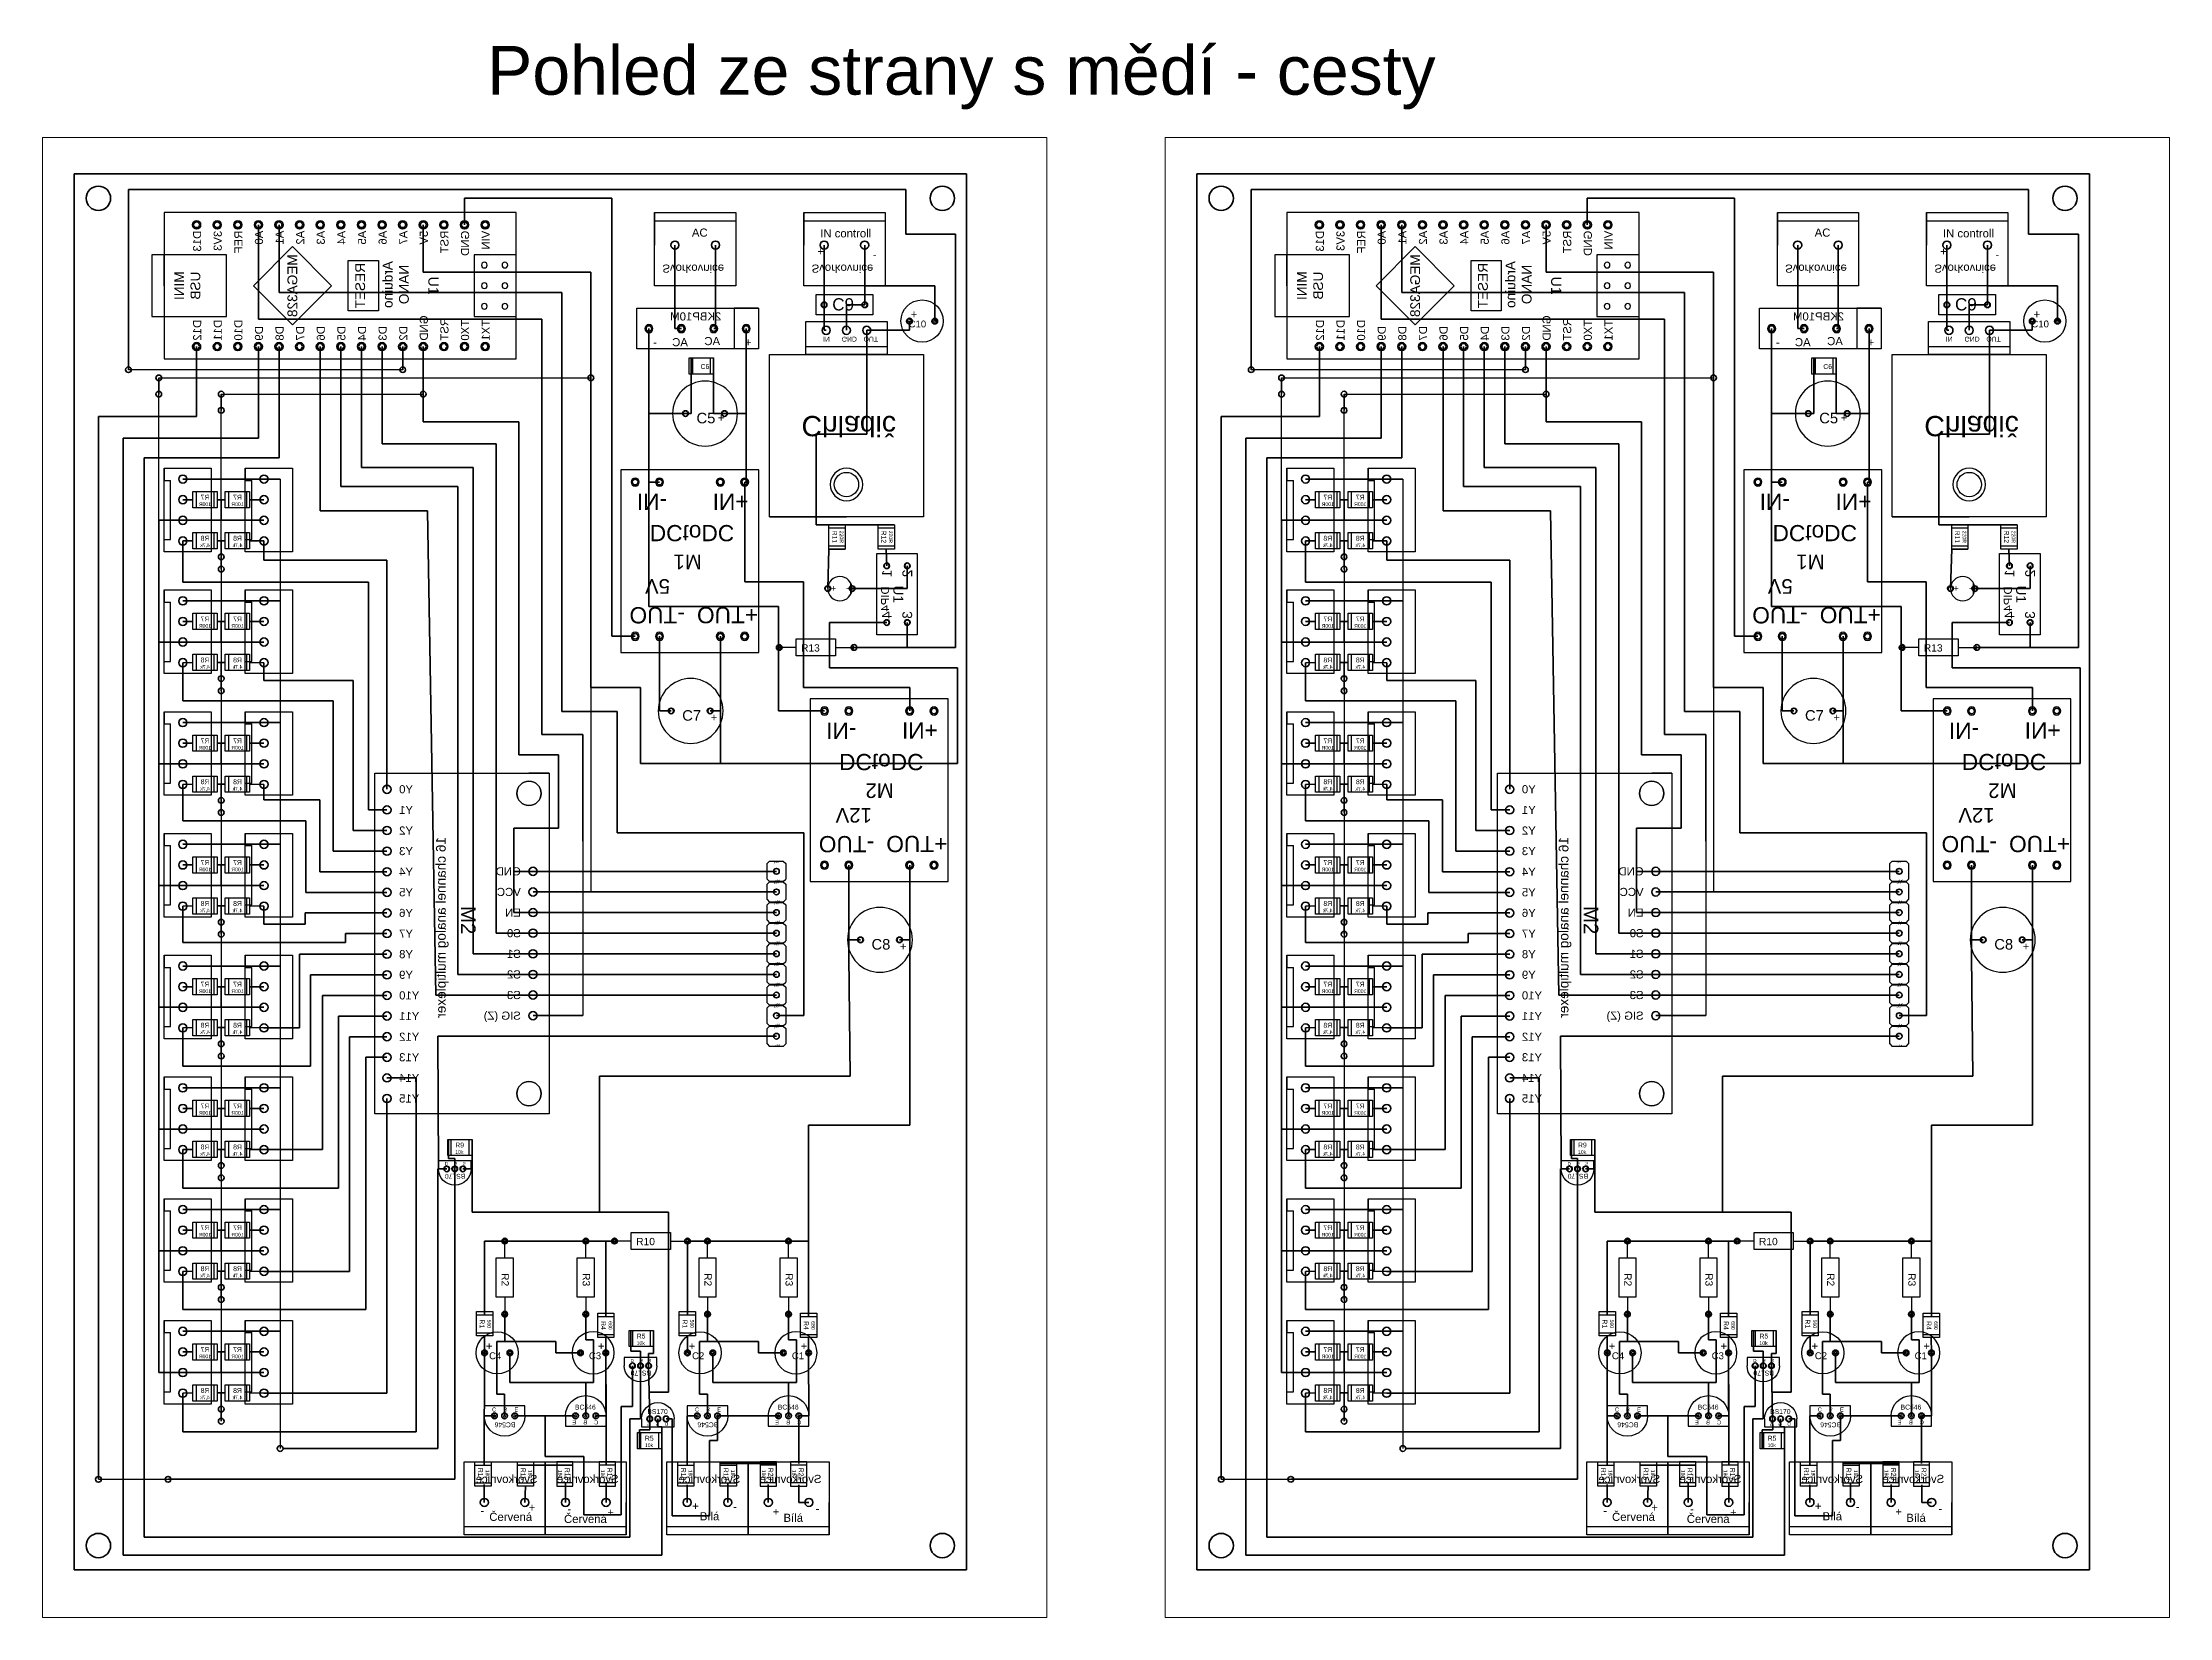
# Paper-space layout 'Layout3' of a CAD drawing. Header units: millimetres. Extents: x 17 to 279, y -1 to 193.
# The model-space entities are those that its viewports show. They can reach past a viewport. Long polylines and large blocks are cut down to what shows.
import ezdxf
from ezdxf.enums import TextEntityAlignment as Align

# ---------------------------------------------------------------- set-up
doc = ezdxf.new("R2010")
doc.units = ezdxf.units.MM
for name, color, linetype, lineweight in [('Cesty', 90, 'Continuous', 106), ('Deska', 10, 'Continuous', 70), ('Díry', 106, 'Continuous', 35), ('Díry-šrouby', 10, 'Continuous', 70)]:
    doc.layers.add(name, color=color, linetype=linetype, lineweight=lineweight)
for name, color, linetype in [('Drátové propojky', 172, 'Continuous'), ('Díry-poznámky', 40, 'Continuous'), ('SMD součástky', 172, 'Continuous'), ('Součástky', 212, 'Continuous')]:
    doc.layers.add(name, color=color, linetype=linetype)
doc.layers.add('Poznámky', color=7, linetype='Continuous', lineweight=0, true_color=0xe98707)
doc.styles.get("Standard").update_dxf_attribs({"font": 'arial.ttf'})

# ---------------------------------------------------------------- blocks, each defined once
blk = doc.blocks.new('Svorkovnice')
for p, q in [((7.5, 5), (-2.5, 5)), ((-2.5, 5), (-2.5, -4)), ((7.5, -4), (7.5, 5)), ((-2.5, -4), (-2.5, 0)), ((-2.5, -4), (-2.5, -3)), ((-2.5, -3), (7.5, -3)), ((-2.5, -4), (7.5, -4))]:
    blk.add_line(p, q)
for centre in [(0, 0), (5, 0)]:
    blk.add_circle(centre, 0.5)
at = {"insert": (-1.55, 3.4), "char_height": 1, "attachment_point": 1}
blk.add_mtext_dynamic_manual_height_columns('Svorkovnice', width=1.7485, gutter_width=12.5, heights=[0], dxfattribs=at)
blk = doc.blocks.new('Tranzistor_1')
for p, q in [((-5, -2.5), (-5, 0)), ((5, -2.5), (-5, -2.5)), ((5, 0), (5, -2.5))]:
    blk.add_line(p, q)
for centre in [(-2.5, 0), (0, 0), (2.5, 0)]:
    blk.add_circle(centre, 0.3)
blk.add_arc((0, 0), 5, 0, 180)
at = {"char_height": 1, "attachment_point": 1}
for s, insert in [('C', (-3.09, -1.09)), ('B', (-0.34, -1.09)), ('E', (2.41, -1.09))]:
    blk.add_mtext_dynamic_manual_height_columns(s, width=0.3446, gutter_width=12.5, heights=[0], dxfattribs=dict(at, insert=insert))
blk.add_attdef('TYP', (-2.51, 1.58), '', height=1.2)
blk = doc.blocks.new('*U200')
blk.add_circle((0, 0), 0.3)
blk = doc.blocks.new('*U199')
at = {"color": 0, "linetype": 'ByBlock', "lineweight": -2, "transparency": 16777216}
for p in [(0, 0), (4.8, 0)]:
    blk.add_blockref('*U200', p, dxfattribs=at)
blk = doc.blocks.new('BLOCK4')
blk.add_circle((2.4, 0), 4)
blk.add_blockref('*U199', (0, 0))
blk.add_attdef('C', (1.11, -1.2), '', height=1.3)
blk = doc.blocks.new('Rezistor SMD')
for p, q in [((2.8, 1), (-0.2, 1)), ((-0.2, 1), (-0.2, -1)), ((0.2, 1), (0.2, -1)), ((2.8, 1), (2.3, 1)), ((2.8, 1), (2.4, 1)), ((2.4, 1), (2.4, -1)), ((2.8, -1), (2.8, 1)), ((-0.2, -1), (2.8, -1))]:
    blk.add_line(p, q)
for tag, height, p in [('R', 0.6, (1.3, 0)), ('VALUE', 0.45, (1.3, -0.78))]:
    blk.add_attdef(tag, text='', height=height).set_placement(p, align=Align.CENTER)
blk = doc.blocks.new('Rezistor')
for p, q in [((3, 0), (0, 0)), ((10, 1.5), (3, 1.5)), ((3, 1.5), (3, -1.5)), ((10, -1.5), (10, 1.5)), ((10, 0), (13, 0)), ((3, -1.5), (10, -1.5))]:
    blk.add_line(p, q)
for centre in [(0, 0), (13, 0)]:
    blk.add_circle(centre, 0.3)
blk.add_attdef('R', (5.73, -0.74), '', height=1.3)
blk = doc.blocks.new('Tranzistor_1 v2')
for p, q in [((-2, -1), (-2, 0)), ((2, 0), (2, -1)), ((2, -1), (-2, -1))]:
    blk.add_line(p, q)
for centre in [(-1, 0), (0, 0), (1, 0)]:
    blk.add_circle(centre, 0.3)
blk.add_arc((0, 0), 2, 0, 180)
at = {"char_height": 0.4, "attachment_point": 1}
for s, insert in [('D', (-1.24, -0.44)), ('G', (-0.14, -0.44)), ('S', (0.96, -0.44))]:
    blk.add_mtext_dynamic_manual_height_columns(s, width=0.3446, gutter_width=12.5, heights=[0], dxfattribs=dict(at, insert=insert))
blk.add_attdef('TYP', (-1.24, 0.6), '', height=0.6)
blk = doc.blocks.new('*U118')
blk.add_circle((0, 0), 0.35)
blk = doc.blocks.new('*U119')
at = {"color": 0, "linetype": 'ByBlock', "lineweight": -2, "transparency": 16777216}
for p in [(-5.08, 2.54), (-2.54, 2.54), (0, 2.54), (-5.08, 0), (-2.54, 0), (0, 0)]:
    blk.add_blockref('*U118', p, dxfattribs=at)
blk = doc.blocks.new('*U120')
blk.add_circle((0, 0), 0.35)
blk = doc.blocks.new('*U121')
at = {"color": 0, "linetype": 'ByBlock', "lineweight": -2, "transparency": 16777216}
for p in [(0, 0), (0, -2.54), (0, -5.08), (0, -7.62), (0, -10.16), (0, -12.7), (0, -15.24), (0, -17.78), (0, -20.32), (0, -22.86), (0, -25.4), (0, -27.94), (0, -30.48), (0, -33.02), (0, -35.56)]:
    blk.add_blockref('*U120', p, dxfattribs=at)
blk = doc.blocks.new('*U122')
blk.add_circle((0, 0), 0.35)
blk = doc.blocks.new('*U123')
at = {"color": 0, "linetype": 'ByBlock', "lineweight": -2, "transparency": 16777216}
for p in [(0, 0), (0, -2.54), (0, -5.08), (0, -7.62), (0, -10.16), (0, -12.7), (0, -15.24), (0, -17.78), (0, -20.32), (0, -22.86), (0, -25.4), (0, -27.94), (0, -30.48), (0, -33.02), (0, -35.56)]:
    blk.add_blockref('*U122', p, dxfattribs=at)
blk = doc.blocks.new('Arduino NANO')
for p, q in [((-3.8, 43.4), (-3.8, 44.9)), ((-3.8, 44.9), (3.8, 44.9)), ((3.8, 44.9), (3.8, 35.7)), ((-9, 0), (-9, 43.4)), ((-9, 43.4), (9, 43.4)), ((0, 43.4), (-3.8, 43.4)), ((-3.8, 35.7), (-3.8, 43.4)), ((0, 43.4), (7.5, 43.4)), ((9, 43.4), (9, 0)), ((3.8, 35.7), (-3.8, 35.7)), ((-4.81, 27.59), (0, 32.4)), ((0, 32.4), (4.81, 27.59)), ((0, 22.78), (-4.81, 27.59)), ((4.81, 27.59), (0, 22.78)), ((3.1, 20.7), (-3.1, 20.7)), ((-3.1, 20.7), (-3.1, 17)), ((3.1, 17), (3.1, 20.7)), ((-3.1, 17), (0, 17)), ((0, 17), (3.1, 17)), ((-3.8, 0), (-3.8, 5.2)), ((-3.8, 5.2), (3.8, 5.2)), ((3.8, 5.2), (3.8, 0)), ((9, 0), (-9, 0)), ((0, 0), (-3.8, 0))]:
    blk.add_line(p, q)
at = {"xscale": -1}
blk.add_blockref('*U123', (-7.5, 39.4), dxfattribs=at)
for name, p in [('*U121', (7.5, 39.4)), ('*U119', (2.54, 1.4))]:
    blk.add_blockref(name, p)
for s, width, insert, char_height, attachment_point in [('MINI\\PUSB', 4.3883, (0, 40.54), 1.2, 5), ('D13', 0.8557, (-6.77, 39.33), 1, 4), ('D12', 0.8557, (6.77, 39.33), 1, 6), ('3V3', 0.8557, (-6.77, 36.79), 1, 4), ('D11', 0.8557, (6.77, 36.79), 1, 6), ('REF', 0.8557, (-6.77, 34.25), 1, 4), ('D10', 0.8557, (6.77, 34.25), 1, 6), ('A0', 0.8557, (-6.77, 31.71), 1, 4), ('D9', 0.8557, (6.77, 31.71), 1, 6), ('A1', 0.8557, (-6.77, 29.17), 1, 4), ('D8', 0.8557, (6.77, 29.17), 1, 6), ('A2', 0.8557, (-6.77, 26.63), 1, 4), ('MEGA328', 4.3883, (0, 27.59), 1.2, 5), ('D7', 0.8557, (6.77, 26.63), 1, 6), ('A3', 0.8557, (-6.77, 24.09), 1, 4), ('D6', 0.8557, (6.77, 24.09), 1, 6), ('A4', 0.8557, (-6.77, 21.55), 1, 4), ('D5', 0.8557, (6.77, 21.55), 1, 6), ('A5', 0.8557, (-6.77, 19.01), 1, 4), ('RESET', 4.3883, (0, 19.23), 1.2, 5), ('D4', 0.8557, (6.77, 19.01), 1, 6), ('A6', 0.8557, (-6.77, 16.47), 1, 4), ('Arduino\\PNANO', 4.3883, (-0.14, 14.84), 1.2, 5), ('D3', 0.8557, (6.77, 16.47), 1, 6), ('A7', 0.8557, (-6.77, 13.93), 1, 4), ('D2', 0.8557, (6.77, 13.93), 1, 6), ('5V', 0.8557, (-6.77, 11.39), 1, 4), ('GND', 0.8557, (6.77, 11.39), 1, 6), ('RST', 0.8557, (-6.77, 8.85), 1, 4), ('RST', 0.8557, (6.77, 8.85), 1, 6), ('GND', 0.8557, (-6.77, 6.31), 1, 4), ('TX0', 0.8557, (6.77, 6.31), 1, 6), ('VIN', 0.8557, (-6.77, 3.77), 1, 4), ('TX1', 0.8557, (6.77, 3.77), 1, 6)]:
    blk.add_mtext_dynamic_manual_height_columns(s, width=width, gutter_width=12.5, heights=[0], dxfattribs=dict(insert=insert, char_height=char_height, attachment_point=attachment_point))
blk.add_attdef('UX', text='', height=1.25).set_placement((0, 10.22), align=Align.MIDDLE_CENTER)
blk = doc.blocks.new('DCtoDC_small')
for p, q in [((0, 0), (0, 22.5)), ((0, 22.5), (17, 22.5)), ((17, 22.5), (17, 0)), ((17, 0), (0, 0))]:
    blk.add_line(p, q)
for centre in [(1.75, 20.5), (4.75, 20.5), (12.25, 20.5), (15.25, 20.5), (1.75, 1.5), (4.75, 1.5), (12.25, 1.5), (15.25, 1.5)]:
    blk.add_circle(centre, 0.5)
at = {"char_height": 2, "attachment_point": 1}
for s, width, insert in [('OUT-', 6.1595, (1.05, 18.91)), ('OUT+', 6.1595, (9.37, 18.89)), ('DCtoDC', 11.4047, (3.55, 8.79)), ('IN-', 6.1595, (1.96, 4.94)), ('IN+', 6.1595, (11.3, 4.92))]:
    blk.add_mtext_dynamic_manual_height_columns(s, width=width, gutter_width=12.5, heights=[0], dxfattribs=dict(at, insert=insert))
blk.add_attdef('VYSTUPNI', (2.88, 13.46), '', height=1.8)
blk.add_attdef('CISLO', text='', height=1.8).set_placement((8.5, 10.43), align=Align.CENTER)
blk = doc.blocks.new('*U205')
blk.add_circle((0, 0), 0.5)
blk = doc.blocks.new('*U206')
at = {"color": 0, "linetype": 'ByBlock', "lineweight": -2, "transparency": 16777216}
for p in [(-17.78, 0), (-15.24, 0), (-12.7, 0), (-10.16, 0), (-7.62, 0), (-5.08, 0), (-2.54, 0), (0, 0)]:
    blk.add_blockref('*U205', p, dxfattribs=at)
blk = doc.blocks.new('*U207')
blk.add_circle((0, 0), 0.5)
blk = doc.blocks.new('*U208')
at = {"color": 0, "linetype": 'ByBlock', "lineweight": -2, "transparency": 16777216}
for p in [(0, 0), (2.54, 0), (5.08, 0), (7.62, 0), (10.16, 0), (12.7, 0), (15.24, 0), (17.78, 0), (20.32, 0), (22.86, 0), (25.4, 0), (27.94, 0), (30.48, 0), (33.02, 0), (35.56, 0), (38.1, 0)]:
    blk.add_blockref('*U207', p, dxfattribs=at)
blk = doc.blocks.new('16-ch-analog-multiplexer')
for p, q in [((42, 21.5), (0, 21.5)), ((0, 21.5), (0, 0)), ((0, 21.5), (0, 20)), ((42, 0), (42, 21.5)), ((0, 0), (0, 2.5)), ((0, 0), (0, 2)), ((0, 0), (42, 0))]:
    blk.add_line(p, q)
for centre in [(2.5, 2.5), (39.5, 2.5)]:
    blk.add_circle(centre, 1.5)
for name, p in [('*U208', (2, 20)), ('*U206', (29.89, 2))]:
    blk.add_blockref(name, p)
at = {"char_height": 1, "rotation": 90}
for s, width, insert, attachment_point in [('Y0', 2.1173, (2, 18.5), 6), ('Y1', 2.1173, (4.54, 18.5), 6), ('Y2', 2.1173, (7.08, 18.5), 6), ('Y3', 2.1173, (9.62, 18.5), 6), ('Y4', 2.1173, (12.16, 18.5), 6), ('Y5', 2.1173, (14.7, 18.5), 6), ('Y6', 2.1173, (17.24, 18.5), 6), ('Y7', 2.1173, (19.78, 18.5), 6), ('Y8', 2.1173, (22.32, 18.5), 6), ('Y9', 2.1173, (24.86, 18.5), 6), ('Y10', 2.1173, (27.4, 18.5), 6), ('Y11', 2.1173, (29.94, 18.5), 6), ('Y12', 2.1173, (32.48, 18.5), 6), ('Y13', 2.1173, (35.02, 18.5), 6), ('Y14', 2.1173, (37.56, 18.5), 6), ('Y15', 2.1173, (40.1, 18.5), 6), ('SIG (Z)', 4.8487, (29.39, 3.5), 1), ('GND', 2.1173, (11.61, 3.5), 1), ('VCC', 2.1173, (14.15, 3.5), 1), ('EN', 2.1173, (16.69, 3.5), 1), ('S0', 2.1173, (19.23, 3.5), 1), ('S1', 2.1173, (21.77, 3.5), 1), ('S2', 2.1173, (24.31, 3.5), 1), ('S3', 2.1173, (26.85, 3.5), 1)]:
    blk.add_mtext_dynamic_manual_height_columns(s, width=width, gutter_width=9, heights=[0], dxfattribs=dict(at, insert=insert, attachment_point=attachment_point))
at = {"insert": (7.88, 13.96), "char_height": 1.2, "attachment_point": 1}
blk.add_mtext_dynamic_manual_height_columns('16 channel analog multiplexer', width=28.0301, gutter_width=9, heights=[0], dxfattribs=at)
blk.add_attdef('CISLO', (16.39, 9.07), '', height=1.8)
blk = doc.blocks.new('*U210')
blk.add_circle((0, 0), 0.5)
blk = doc.blocks.new('*U211')
at = {"color": 0, "linetype": 'ByBlock', "lineweight": -2, "transparency": 16777216}
for p in [(-7.62, 0), (-5.08, 0), (-2.54, 0), (0, 0)]:
    blk.add_blockref('*U210', p, dxfattribs=at)
blk = doc.blocks.new('4-pin-fan-connector')
for p, q in [((8.96, 2.3), (-1.34, 2.3)), ((-1.34, 2.3), (-1.34, -3.5)), ((-1.34, 2.3), (0.16, 2.3)), ((0.16, 2.3), (0.16, 1.5)), ((7.46, 1.5), (0.16, 1.5)), ((8.96, 2.3), (7.46, 2.3)), ((7.46, 2.3), (7.46, 1.5)), ((8.96, -3.5), (8.96, 2.3)), ((8.96, -3.5), (8.96, 0)), ((-1.34, -3.5), (8.96, -3.5))]:
    blk.add_line(p, q)
blk.add_blockref('*U211', (7.62, 0))
blk = doc.blocks.new('*U646')
at = {"layer": 'Součástky', "rotation": 180}
blk.add_blockref('4-pin-fan-connector', (3.81, -0.6), dxfattribs=at)
blk = doc.blocks.new('*U648')
at = {"layer": 'Součástky', "color": 0, "linetype": 'ByBlock', "lineweight": -2, "transparency": 16777216}
for p in [(0, 10), (15, 10), (30, 10), (45, 10), (60, 10), (75, 10), (90, 10), (105, 10), (0, 0), (15, 0), (30, 0), (45, 0), (60, 0), (75, 0), (90, 0), (105, 0)]:
    blk.add_blockref('*U646', p, dxfattribs=at)
blk = doc.blocks.new('*U649')
at = {"layer": 'SMD součástky', "rotation": 90}
for p, values in [((-1.24, -1.3), {'R': 'R7', 'VALUE': '100R'}), ((3.81, -1.3), {'R': 'R8', 'VALUE': '4,7k'})]:
    blk.add_blockref('Rezistor SMD', p, dxfattribs=at).add_auto_attribs(values)
blk = doc.blocks.new('*U650')
at = {"layer": 'Součástky', "color": 0, "linetype": 'ByBlock', "lineweight": -2, "transparency": 16777216}
for p in [(0, 0), (15, 0), (30, 0), (45, 0), (60, 0), (75, 0), (90, 0), (105, 0), (0, -4), (15, -4), (30, -4), (45, -4), (60, -4), (75, -4), (90, -4), (105, -4)]:
    blk.add_blockref('*U649', p, dxfattribs=at)
blk = doc.blocks.new('*U655')
at = {"layer": 'Cesty'}
for p, q in [((1.27, 5), (1.27, -5)), ((-1.27, 0.26), (1.27, 0.26))]:
    blk.add_line(p, q, dxfattribs=at)
blk = doc.blocks.new('*U656')
at = {"layer": 'Cesty', "color": 0, "linetype": 'ByBlock', "lineweight": -2, "transparency": 16777216}
for p in [(0, 0), (15, 0), (30, 0), (45, 0), (60, 0), (75, 0), (90, 0), (105, 0)]:
    blk.add_blockref('*U655', p, dxfattribs=at)
blk = doc.blocks.new('*U657')
at = {"layer": 'Cesty'}
for p, q in [((-3.81, -5), (-3.81, 5)), ((-1.27, 3.76), (-1.27, 5)), ((3.78, 3.76), (3.81, 5)), ((-1.27, -3.24), (-1.27, -5)), ((3.78, -3.24), (3.81, -5))]:
    blk.add_line(p, q, dxfattribs=at)
blk = doc.blocks.new('*U658')
at = {"layer": 'Cesty', "color": 0, "linetype": 'ByBlock', "lineweight": -2, "transparency": 16777216}
for p in [(0, 0), (15, 0), (30, 0), (45, 0), (60, 0), (75, 0), (90, 0), (105, 0)]:
    blk.add_blockref('*U657', p, dxfattribs=at)
blk = doc.blocks.new('*U659')
at = {"layer": 'Cesty'}
for p, q in [((-1.925, 0), (0.075, 0)), ((0.075, 0), (1.575, 0))]:
    blk.add_line(p, q, dxfattribs=at)
at = {"layer": 'Díry'}
for centre in [(0.075, 0), (1.575, 0)]:
    blk.add_circle(centre, 0.35, dxfattribs=at)
blk = doc.blocks.new('*U660')
at = {"layer": 'Díry', "color": 0, "linetype": 'ByBlock', "lineweight": -2, "transparency": 16777216}
for p in [(0, 0), (15, 0), (30, 0), (45, 0), (60, 0), (75, 0), (90, 0), (105, 0)]:
    blk.add_blockref('*U659', p, dxfattribs=at)
blk = doc.blocks.new('*U661')
at = {"layer": 'Drátové propojky'}
blk.add_line((-6.75, 0), (6.75, 0), dxfattribs=at)
blk = doc.blocks.new('*U662')
at = {"layer": 'Drátové propojky', "color": 0, "linetype": 'ByBlock', "lineweight": -2, "transparency": 16777216}
for p in [(0, 0), (15, 0), (30, 0), (45, 0), (60, 0), (75, 0), (90, 0)]:
    blk.add_blockref('*U661', p, dxfattribs=at)
blk = doc.blocks.new('*U663')
at = {"layer": 'Cesty'}
blk.add_line((0, -1.48), (0, 1.48), dxfattribs=at)
blk = doc.blocks.new('*U664')
at = {"layer": 'Cesty', "color": 0, "linetype": 'ByBlock', "lineweight": -2, "transparency": 16777216}
for p in [(0, 0), (15, 0), (30, 0), (45, 0), (60, 0), (75, 0), (90, 0), (105, 0)]:
    blk.add_blockref('*U663', p, dxfattribs=at)
blk = doc.blocks.new('*U651')
at = {"layer": 'Cesty'}
blk.add_line((0, 1), (0, -1), dxfattribs=at)
blk = doc.blocks.new('*U652')
at = {"layer": 'Cesty', "color": 0, "linetype": 'ByBlock', "lineweight": -2, "transparency": 16777216}
for p in [(0, 0), (15, 0), (30, 0), (45, 0), (60, 0), (75, 0), (90, 0), (105, 0)]:
    blk.add_blockref('*U651', p, dxfattribs=at)
blk = doc.blocks.new('Oboustraný kolík přímý (1pin)')
for p, q in [((-2.5, -0.3), (-2.2, 0)), ((-0.3, 0), (-2.2, 0)), ((-0.3, 0), (0, -0.3)), ((-2.5, -0.3), (-2.5, -2)), ((-2.5, -2), (-2.2, -2.3)), ((-2.2, -2.3), (-0.3, -2.3)), ((0, -2), (-0.3, -2.3)), ((0, -2), (0, -0.3))]:
    blk.add_line(p, q)
blk.add_circle((-1.25, -1.15), 0.35)
at = {"char_height": 0.2, "attachment_point": 1}
for insert, rotation in [((-2.24, -0.84), 270), ((-0.24, -1.61), 90)]:
    blk.add_mtext_dynamic_manual_height_columns('řada', width=0.3606, gutter_width=12.5, heights=[0], dxfattribs=dict(at, insert=insert, rotation=rotation))
blk = doc.blocks.new('Oboustraný kolík přímý')
at = {"layer": 'Součástky'}
blk.add_blockref('Oboustraný kolík přímý (1pin)', (0, 0), dxfattribs=at)
blk = doc.blocks.new('*U653')
at = {"layer": 'Cesty'}
blk.add_blockref('Oboustraný kolík přímý', (1.25, 1.15), dxfattribs=at)
blk = doc.blocks.new('*U654')
at = {"layer": 'Cesty', "color": 0, "linetype": 'ByBlock', "lineweight": -2, "transparency": 16777216}
for p in [(0, 0), (2.54, 0), (5.08, 0), (7.62, 0), (10.16, 0), (12.7, 0), (15.24, 0), (17.78, 0), (20.32, 0)]:
    blk.add_blockref('*U653', p, dxfattribs=at)
blk = doc.blocks.new('*U231')
blk.add_circle((0, 0), 0.5)
blk = doc.blocks.new('*U232')
at = {"color": 0, "linetype": 'ByBlock', "lineweight": -2, "transparency": 16777216}
for p in [(-12, 0), (-8, 0), (-4, 0), (0, 0)]:
    blk.add_blockref('*U231', p, dxfattribs=at)
blk = doc.blocks.new('Diodový můstek 2KBP10M')
for p, q in [((13.5, 2.5), (-1.5, 2.5)), ((-1.5, 2.5), (-1.5, -2.5)), ((-1.5, 2.5), (1.5, 2.5)), ((1.5, 2.5), (1.5, -2.5)), ((13.5, -2.5), (13.5, 2.5)), ((-1.5, -2.5), (13.5, -2.5))]:
    blk.add_line(p, q)
blk.add_blockref('*U232', (12, 0))
at = {"char_height": 1, "attachment_point": 1}
for s, insert in [('2KBP10M', (3.08, 2)), ('+', (-0.65, -1.17)), ('AC', (3.22, -1.04)), ('AC', (7.19, -1.17)), ('-', (11.01, -1.17))]:
    blk.add_mtext_dynamic_manual_height_columns(s, width=2.8197, gutter_width=12.5, heights=[0], dxfattribs=dict(at, insert=insert))
blk = doc.blocks.new('*U236')
blk.add_circle((0, 0), 0.3)
blk = doc.blocks.new('*U235')
at = {"color": 0, "linetype": 'ByBlock', "lineweight": -2, "transparency": 16777216}
for p in [(0, 0), (4.8, 0)]:
    blk.add_blockref('*U236', p, dxfattribs=at)
blk = doc.blocks.new('BLOCK5')
blk.add_circle((2.4, 0), 4)
blk.add_blockref('*U235', (0, 0))
blk.add_attdef('C', (1.11, -1.2), '', height=1.3)
blk = doc.blocks.new('Kondenzátor SMD 1206')
for p, q in [((2.8, 1), (-0.2, 1)), ((-0.2, 1), (-0.2, -1)), ((0.2, 1), (0.2, -1)), ((2.8, 1), (2.3, 1)), ((2.8, 1), (2.4, 1)), ((2.4, 1), (2.4, -1)), ((2.8, -1), (2.8, 1)), ((-0.2, -1), (2.8, -1))]:
    blk.add_line(p, q)
blk.add_attdef('C', (0.32, -0.36), '', height=0.6)
blk = doc.blocks.new('*U667')
at = {"layer": 'Díry'}
blk.add_circle((0, 0), 0.5, dxfattribs=at)
blk = doc.blocks.new('*U668')
at = {"layer": 'Díry', "color": 0, "linetype": 'ByBlock', "lineweight": -2, "transparency": 16777216}
for p in [(0, 0), (15, 0), (0, -2.54), (15, -2.54), (0, -5.08), (15, -5.08), (0, -7.62), (15, -7.62), (0, -10.16), (15, -10.16), (0, -12.7), (15, -12.7), (0, -15.24), (15, -15.24), (0, -17.78), (15, -17.78), (0, -20.32), (15, -20.32), (0, -22.86), (15, -22.86), (0, -25.4), (15, -25.4), (0, -27.94), (15, -27.94), (0, -30.48), (15, -30.48), (0, -33.02), (15, -33.02), (0, -35.56), (15, -35.56)]:
    blk.add_blockref('*U667', p, dxfattribs=at)
blk = doc.blocks.new('*U669')
at = {"layer": 'Díry'}
blk.add_circle((0, 0), 0.5, dxfattribs=at)
blk = doc.blocks.new('*U670')
at = {"layer": 'Díry', "color": 0, "linetype": 'ByBlock', "lineweight": -2, "transparency": 16777216}
for p in [(0, 0), (2.54, 0), (5.08, 0), (7.62, 0), (0, -10), (2.54, -10), (5.08, -10), (7.62, -10)]:
    blk.add_blockref('*U669', p, dxfattribs=at)
blk = doc.blocks.new('*U665')
at = {"layer": 'Díry'}
blk.add_blockref('*U670', (-3.81, 5), dxfattribs=at)
blk = doc.blocks.new('*U666')
at = {"layer": 'Díry', "color": 0, "linetype": 'ByBlock', "lineweight": -2, "transparency": 16777216}
for p in [(0, 0), (15, 0), (30, 0), (45, 0), (60, 0), (75, 0), (90, 0), (105, 0)]:
    blk.add_blockref('*U665', p, dxfattribs=at)
blk = doc.blocks.new('*U280')
blk.add_circle((0, 0), 0.5)
blk = doc.blocks.new('*U281')
at = {"color": 0, "linetype": 'ByBlock', "lineweight": -2, "transparency": 16777216}
for p in [(0, 0), (2.5, 0), (5, 0)]:
    blk.add_blockref('*U280', p, dxfattribs=at)
blk = doc.blocks.new('L7812')
for p, q in [((7.5, 3), (-2.5, 3)), ((-2.5, 3), (-2.5, -1.1)), ((-2.5, 3), (-2.5, 2)), ((-2.5, 3), (-2.5, 0)), ((7.5, -1.1), (7.5, 3)), ((-2.5, 2), (7.5, 2)), ((-2.5, -1.1), (7.5, -1.1))]:
    blk.add_line(p, q)
blk.add_blockref('*U281', (0, 0))
at = {"char_height": 0.6, "attachment_point": 1}
for s, insert in [('IN', (-0.38, 1.39)), ('GND', (1.92, 1.39)), ('OUT', (4.62, 1.39))]:
    blk.add_mtext_dynamic_manual_height_columns(s, width=0.9779, gutter_width=12.5, heights=[0], dxfattribs=dict(at, insert=insert))
blk = doc.blocks.new('Chladič')
for p, q in [((-9.5, 20), (-9.5, 0)), ((9.5, 20), (-9.5, 20)), ((-9.5, 20), (0, 20)), ((9.5, 0), (9.5, 20)), ((-9.5, 0), (9.5, 0))]:
    blk.add_line(p, q)
blk.add_circle((0, 16), 2)
at = {"insert": (-5.54, 10.05), "char_height": 2.5, "attachment_point": 1}
blk.add_mtext_dynamic_manual_height_columns('Chladič', width=10.8294, gutter_width=12.5, heights=[0], dxfattribs=at)
blk = doc.blocks.new('Kondenzátor-roztec-5mm')
at = {"layer": 'Součástky'}
for p, q in [((6, 1.25), (-1, 1.25)), ((-1, 1.25), (-1, -1.25)), ((6, -1.25), (6, 1.25)), ((-1, -1.25), (6, -1.25))]:
    blk.add_line(p, q, dxfattribs=at)
for centre in [(0, 0), (5, 0)]:
    blk.add_circle(centre, 0.3, dxfattribs=at)
blk.add_attdef('C', (1.31, -0.69), '', height=1.5, dxfattribs=at)
blk = doc.blocks.new('Dip4_IO')
for p, q in [((8.5, 1.23), (-1.5, 1.23)), ((-1.5, 1.23), (-1.5, -3.77)), ((8.5, -3.77), (8.5, 1.23)), ((-1.5, -3.77), (8.5, -3.77))]:
    blk.add_line(p, q)
for centre in [(0, 0), (7, 0), (0, -2.54), (7, -2.54)]:
    blk.add_circle(centre, 0.3)
for s, width, gutter_width, insert, char_height, attachment_point in [('1', 1.2863, 6, (0.47, 0), 1.2, 4), ('DIP4', 2.3875, 12.5, (2.53, 0.7), 1, 1), ('4', 1.2863, 6, (6.53, 0), 1.2, 6), ('2', 1.2863, 6, (0.47, -2.54), 1.2, 4), ('3', 1.2863, 6, (6.53, -2.54), 1.2, 6)]:
    blk.add_mtext_dynamic_manual_height_columns(s, width=width, gutter_width=gutter_width, heights=[0], dxfattribs=dict(insert=insert, char_height=char_height, attachment_point=attachment_point))
blk.add_attdef('IONUM', text='', height=1.2).set_placement((3.5, -2.02), align=Align.CENTER)
blk = doc.blocks.new('Kontrolka')
at = {"layer": 'Součástky'}
blk.add_line((2.83, 0.7), (2.83, -0.7), dxfattribs=at)
for centre, radius in [((0, 0), 0.3), ((1.5, 0), 1.5), ((3, 0), 0.3)]:
    blk.add_circle(centre, radius, dxfattribs=at)
at = {"layer": 'Součástky', "char_height": 0.8, "attachment_point": 1}
for s, insert in [('+', (0.37, 0.37)), ('-', (2.26, 0.48))]:
    blk.add_mtext_dynamic_manual_height_columns(s, width=0.9829, gutter_width=6.5, heights=[0], dxfattribs=dict(at, insert=insert))

msp = doc.modelspace()

# ---------------------------------------------------------------- linework, layer by layer
at = {"layer": 'Cesty'}
for p, q in [((-40.53, 333.06), (-52.32, 333.06)), ((-52.32, 333.06), (-52.32, 324.34)), ((-40.53, 303.84), (-40.53, 333.06)), ((-54.82, 332.83), (-105.75, 332.83)), ((-105.75, 332.83), (-105.75, 326.68)), ((-54.82, 326.88), (-54.82, 332.83)), ((-95.03, 330.26), (-99.39, 330.26)), ((-99.39, 330.26), (-99.39, 321.63)), ((-105.75, 326.68), (-111.22, 326.68)), ((-111.22, 326.68), (-111.22, 230.89)), ((-93.89, 327.14), (-95.03, 327.14)), ((-93.89, 321.88), (-93.89, 327.14)), ((-69.94, 315.65), (-69.94, 325.28)), ((-62.06, 326.88), (-64.88, 326.88)), ((-62.06, 320.07), (-62.06, 326.88)), ((-54.82, 326.88), (-57.88, 326.88)), ((-54.82, 320.1), (-54.82, 326.88)), ((-49.88, 314.07), (-49.88, 327.17)), ((-49.88, 327.17), (-46.99, 327.17)), ((-27.99, 327.17), (-18.79, 327.17)), ((-18.79, 327.17), (-18.79, 325.91)), ((-18.79, 327.17), (-10.67, 327.17)), ((-10.67, 327.17), (4.06, 327.17)), ((4.06, 327.17), (4.06, 314.72)), ((-64.88, 324.34), (-66.94, 324.28)), ((-57.88, 317.27), (-57.88, 324.34)), ((-52.32, 324.34), (-52.32, 317.27)), ((-104.39, 321.63), (-97.04, 321.63)), ((-97.04, 321.63), (-97.04, 319.38)), ((-93.89, 321.88), (-81.1, 321.88)), ((-81.1, 321.88), (-81.1, 315.65)), ((-18.79, 319.67), (-18.79, 321.11)), ((-16.73, 319.67), (-2.01, 319.83)), ((-2.01, 319.83), (-2.01, 319.26)), ((-97.04, 319.38), (-93.89, 319.38)), ((-66.94, 317.22), (-66.94, 319.22)), ((-66.94, 317.22), (-62.06, 317.07)), ((-52.32, 317.27), (-57.88, 317.27)), ((-27.99, 319.67), (-18.79, 319.67)), ((-18.79, 319.67), (-16.73, 319.67)), ((-2.01, 319.26), (-2.01, 288.96)), ((-104.39, 316.63), (-93.89, 316.63)), ((-93.89, 316.63), (-93.89, 316.88)), ((-81.1, 315.65), (-69.94, 315.65)), ((-46.99, 311.01), (-46.99, 316.67)), ((4.06, 314.72), (18.32, 314.72)), ((27.62, 314.72), (18.32, 314.72)), ((18.32, 314.72), (18.32, 312.25)), ((32.1, 314.72), (30.22, 314.71)), ((39.87, 314.75), (32.1, 314.72)), ((39.87, 314.75), (39.87, 313.65)), ((-62.89, 306.84), (-62.89, 314.07)), ((-62.89, 314.07), (-49.88, 314.07)), ((-9.45, 314.13), (-31.99, 314.13)), ((-31.99, 291.12), (-31.99, 314.13)), ((-9.45, 310.75), (-9.45, 314.13)), ((18.32, 312.25), (18.32, 302.26)), ((30.51, 312.25), (27.32, 312.25)), ((35.76, 313.21), (30.51, 313.21)), ((30.51, 313.21), (30.51, 312.25)), ((35.76, 312.25), (35.76, 313.21)), ((39.87, 312.25), (35.76, 312.25)), ((35.76, 302.9), (35.76, 312.25)), ((39.87, 313.65), (39.87, 313.5)), ((-59.85, 295.03), (-59.85, 311.01)), ((-59.85, 311.01), (-46.99, 311.01)), ((-27.23, 280.75), (-27.23, 310.75)), ((-24.69, 310.75), (-24.69, 280.75)), ((-22.15, 310.75), (-22.15, 280.75)), ((-19.61, 280.75), (-19.61, 310.75)), ((-17.07, 310.75), (-17.07, 280.75)), ((-14.53, 280.75), (-14.53, 310.75)), ((-11.99, 310.75), (-11.99, 280.75)), ((-6.91, 269.01), (-6.91, 310.75)), ((32.1, 308.55), (32.1, 311.6)), ((39.87, 303.5), (39.87, 311)), ((-94.1, 307.03), (-83.63, 307.03)), ((-83.63, 307.03), (-83.63, 304.35)), ((-83.63, 307.03), (-75.19, 307.03)), ((-75.19, 307.03), (-75.19, 306.84)), ((-75.19, 306.84), (-62.89, 306.84)), ((30.68, 302.26), (30.68, 308.55)), ((30.68, 308.55), (32.1, 308.55)), ((-83.63, 302.99), (-83.63, 304.35)), ((-104.39, 303.24), (-94.1, 303.24)), ((-94.1, 303.24), (-94.1, 303.24)), ((-94.1, 303.24), (-94.1, 303.03)), ((-90.49, 302.99), (-83.63, 302.99)), ((-56.19, 303.84), (-46.99, 303.84)), ((-46.99, 303.84), (-46.99, 302.58)), ((-46.99, 303.84), (-40.53, 303.84)), ((-40.53, 303.84), (-40.53, 293.98)), ((18.32, 302.26), (18.32, 299.78)), ((30.68, 302.26), (27.32, 302.26)), ((30.68, 301.28), (30.68, 302.26)), ((32.1, 302.9), (35.76, 302.9)), ((39.87, 302.25), (37.18, 302.25)), ((37.18, 302.25), (37.18, 301.28)), ((42.88, 303.5), (39.87, 303.5)), ((42.88, 302.52), (42.88, 303.5)), ((52.19, 302.52), (42.88, 302.52)), ((52.19, 297.89), (52.19, 302.52)), ((-94.1, 298.24), (-94.1, 299.03)), ((-90.49, 300.24), (-83.63, 300.24)), ((-83.63, 300.24), (-83.63, 299.55)), ((-83.63, 295.03), (-83.63, 299.55)), ((18.32, 299.78), (27.42, 299.78)), ((32.1, 299.78), (30.02, 299.78)), ((37.18, 301.28), (30.68, 301.28)), ((39.87, 301), (39.87, 299.76)), ((-104.39, 298.24), (-94.1, 298.24)), ((-75.19, 295.03), (-75.19, 296.34)), ((-56.19, 296.34), (-46.99, 296.34)), ((-46.99, 296.34), (-46.99, 297.78)), ((36.96, 297.45), (14.77, 297.45)), ((14.77, 297.45), (14.77, 273.24)), ((36.96, 295.07), (36.96, 297.45)), ((40.23, 297.14), (40.23, 297.89)), ((40.23, 297.89), (52.19, 297.89)), ((41.23, 296.14), (41.23, 296.61)), ((41.23, 296.61), (43.92, 296.61)), ((43.92, 296.61), (57.04, 296.61)), ((57.04, 296.61), (57.04, 230.24)), ((-94.1, 295.03), (-83.63, 295.03)), ((-83.63, 295.03), (-75.19, 295.03)), ((-75.19, 295.03), (-72.9, 295.03)), ((-72.9, 295.03), (-59.85, 295.03)), ((-40.53, 293.98), (-49.89, 293.98)), ((-49.89, 293.98), (-49.89, 287.88)), ((32.18, 295.6), (29.33, 295.6)), ((33.68, 294), (31.88, 294)), ((31.88, 294), (31.88, 292.8)), ((32.18, 295), (32.18, 295.6)), ((33.68, 295), (32.18, 295)), ((40.23, 295.14), (33.68, 295)), ((33.68, 295), (33.68, 295)), ((33.68, 294), (40.23, 294)), ((40.23, 296.14), (41.23, 296.14)), ((40.23, 295.14), (41.6, 295.16)), ((40.23, 294), (40.23, 292.7)), ((41.6, 295.16), (41.6, 293.86)), ((41.6, 293.86), (43.92, 293.86)), ((-56.19, 290.45), (-56.19, 293.34)), ((-46.93, 284.29), (-46.93, 291.12)), ((-46.93, 291.12), (-31.99, 291.12)), ((31.88, 292.8), (29.33, 292.8)), ((33.68, 293), (38.69, 293)), ((38.69, 293), (38.69, 291.63)), ((38.69, 291.63), (52.06, 291.63)), ((40.23, 292.7), (54.82, 292.7)), ((52.06, 291.63), (52.06, 287.03)), ((54.82, 232.81), (54.82, 292.7)), ((-110.16, 272.31), (-110.16, 290.45)), ((-110.16, 290.45), (-56.19, 290.45)), ((-2.01, 288.96), (14.77, 288.96)), ((18.32, 289.72), (18.32, 290.78)), ((27.62, 289.72), (18.32, 289.72)), ((18.32, 289.72), (18.32, 287.25)), ((32.1, 289.72), (30.22, 289.71)), ((45.93, 289.75), (32.1, 289.72)), ((39.87, 289.75), (32.1, 289.72)), ((39.87, 288.5), (39.87, 289.73)), ((-101.07, 267.23), (-101.07, 287.88)), ((-101.07, 287.88), (-86.03, 287.88)), ((-86.03, 287.88), (-49.89, 287.88)), ((-44.07, 281.83), (-44.07, 286.91)), ((-44.07, 286.91), (-30.94, 286.91)), ((-9.45, 280.75), (-9.45, 286.91)), ((18.32, 287.25), (18.32, 277.26)), ((30.51, 287.25), (27.32, 287.25)), ((35.76, 288.21), (30.51, 288.21)), ((30.51, 288.21), (30.51, 287.25)), ((32.1, 283.55), (32.1, 286.6)), ((35.76, 287.25), (35.76, 288.21)), ((39.87, 287.25), (35.76, 287.25)), ((35.76, 277.9), (35.76, 287.25)), ((39.87, 278.5), (39.87, 286)), ((52.06, 287.03), (44.86, 287.03)), ((44.86, 287.03), (44.86, 282.25)), ((-98.53, 249.45), (-98.53, 284.29)), ((-98.53, 284.29), (-46.93, 284.29)), ((-32.56, 283.89), (-41.57, 283.89)), ((-41.57, 283.89), (-41.57, 279.01)), ((-32.56, 278.38), (-32.56, 283.89)), ((30.68, 277.26), (30.68, 283.55)), ((30.68, 283.55), (32.1, 283.55)), ((-95.28, 246.91), (-95.28, 281.83)), ((-95.28, 281.83), (-44.07, 281.83)), ((-27.23, 280.75), (-27.23, 278.38)), ((-22.15, 278.38), (-22.15, 280.75)), ((-19.61, 280.75), (-19.61, 276.2)), ((-17.07, 280.75), (-17.07, 273.38)), ((-14.53, 280.75), (-14.53, 271.48)), ((-11.99, 280.75), (-11.99, 268.79)), ((44.86, 282.25), (39.87, 282.25)), ((-41.57, 279.01), (-82.6, 279.01)), ((-82.6, 279.01), (-82.6, 267.23)), ((-27.23, 278.38), (-32.56, 278.38)), ((-27.23, 278.38), (-22.15, 278.38)), ((32.1, 277.9), (35.76, 277.9)), ((-19.61, 276.2), (-79.91, 276.2)), ((-79.91, 276.2), (-79.91, 262.15)), ((18.32, 277.26), (18.32, 274.78)), ((30.68, 277.26), (27.32, 277.26)), ((30.68, 276.28), (30.68, 277.26)), ((37.18, 276.28), (30.68, 276.28)), ((39.87, 277.25), (37.18, 277.25)), ((37.18, 277.25), (37.18, 276.28)), ((39.87, 276), (39.87, 274.76)), ((-17.07, 273.38), (-77, 273.38)), ((-77, 273.38), (-77, 259.61)), ((5.79, 273.24), (7.79, 273.24)), ((7.79, 273.24), (9.44, 273.24)), ((9.44, 273.24), (9.44, 272.11)), ((14.77, 273.24), (9.44, 273.24)), ((18.32, 274.78), (27.42, 274.78)), ((32.1, 274.78), (30.02, 274.78)), ((45.93, 274.75), (32.1, 274.78)), ((-106.89, 272.31), (-110.16, 272.31)), ((-14.53, 271.48), (-74.64, 271.48)), ((-74.64, 271.48), (-74.64, 257.07)), ((8.17, 270.35), (5.79, 270.35)), ((9.44, 271.11), (8.17, 271.11)), ((8.17, 271.11), (8.17, 270.35)), ((9.44, 271.11), (47.68, 271.11)), ((9.44, 269.01), (9.44, 270.11)), ((47.68, 271.11), (47.68, 235.77)), ((-11.99, 268.79), (-71.64, 267.76)), ((-71.64, 267.76), (-71.64, 254.53)), ((9.44, 269.11), (-6.91, 269.01)), ((43.89, 269.01), (9.44, 269.01)), ((43.89, 249.94), (43.89, 269.01)), ((-106.89, 267.23), (-101.07, 267.23)), ((-82.6, 267.23), (-91.89, 267.23)), ((-1.78, 262.75), (-1.78, 266.37)), ((-1.78, 266.37), (41.81, 266.37)), ((41.81, 266.37), (41.81, 237.59)), ((-91.89, 264.69), (-89.04, 264.69)), ((-79.91, 262.15), (-91.89, 262.15)), ((-65.55, 247.59), (-65.55, 262.75)), ((-65.55, 262.75), (-37.34, 262.75)), ((-34.8, 260.47), (-34.8, 262.75)), ((-32.26, 258.57), (-32.26, 262.75)), ((-29.72, 256.12), (-29.72, 262.75)), ((-27.18, 254.48), (-27.18, 262.75)), ((-24.64, 252.77), (-24.64, 262.75)), ((-22.1, 252.66), (-22.1, 262.75)), ((-19.56, 257.65), (-19.56, 262.75)), ((-17.02, 251.98), (-17.02, 262.75)), ((-14.48, 253.34), (-14.48, 262.75)), ((-11.94, 254.79), (-11.94, 262.75)), ((-9.4, 256.78), (-9.4, 262.75)), ((-6.86, 258.14), (-6.86, 262.75)), ((-4.32, 260.13), (-4.32, 262.75)), ((37.06, 262.75), (0.76, 262.75)), ((37.06, 247.59), (37.06, 262.75)), ((-77, 259.61), (-91.89, 259.61)), ((-62.85, 237.59), (-62.85, 260.47)), ((-62.85, 260.47), (-34.8, 260.47)), ((26.74, 260.13), (-4.32, 260.13)), ((26.74, 237.59), (26.74, 260.13)), ((-74.64, 257.07), (-91.89, 257.07)), ((-50.75, 247.59), (-50.75, 258.57)), ((-50.75, 258.57), (-32.26, 258.57)), ((-18.45, 257.65), (-19.56, 257.65)), ((-18.45, 237.59), (-18.45, 257.65)), ((22.06, 258.14), (-6.86, 258.14)), ((22.06, 247.59), (22.06, 258.14)), ((-71.64, 254.53), (-91.89, 254.53)), ((-48.23, 237.59), (-48.23, 256.12)), ((-48.23, 256.12), (-29.72, 256.12)), ((-36.02, 247.59), (-36.02, 254.48)), ((-36.02, 254.48), (-27.18, 254.48)), ((7.06, 254.79), (-11.94, 254.79)), ((11.8, 256.78), (-9.4, 256.78)), ((7.06, 247.59), (7.06, 254.79)), ((11.8, 237.59), (11.8, 256.78)), ((-33.45, 237.59), (-33.45, 252.77)), ((-33.45, 252.77), (-24.64, 252.77)), ((-20.73, 252.66), (-22.1, 252.66)), ((-20.73, 247.59), (-20.73, 252.66)), ((-7.94, 251.98), (-17.02, 251.98)), ((-3.22, 253.34), (-14.48, 253.34)), ((-7.94, 247.59), (-7.94, 251.98)), ((-3.22, 237.59), (-3.22, 253.34)), ((-106.89, 249.45), (-98.53, 249.45)), ((-91.89, 249.45), (-78.16, 249.45)), ((-78.16, 249.45), (-78.16, 232.81)), ((-106.89, 246.91), (-95.28, 246.91)), ((-80.6, 246.91), (-91.89, 246.91)), ((-80.6, 230.24), (-80.6, 246.91)), ((-67.94, 247.59), (-65.55, 247.59)), ((-52.94, 247.59), (-50.75, 247.59)), ((-37.94, 247.59), (-36.02, 247.59)), ((-22.94, 247.59), (-20.73, 247.59)), ((-84.03, 242.33), (-86.03, 242.33)), ((-73.02, 242.83), (-73.02, 241.83)), ((-67.97, 242.83), (-67.97, 241.83)), ((-58.02, 242.83), (-58.02, 241.83)), ((-52.97, 242.83), (-52.97, 241.83)), ((-43.02, 242.83), (-43.02, 241.83)), ((-37.97, 242.83), (-37.97, 241.83)), ((-28.02, 242.83), (-28.02, 241.83)), ((-22.97, 242.83), (-22.97, 241.83)), ((-13.02, 242.83), (-13.02, 241.83)), ((-7.97, 242.83), (-7.97, 241.83)), ((1.98, 242.83), (1.98, 241.83)), ((7.03, 242.83), (7.03, 241.83)), ((16.98, 242.83), (16.98, 241.83)), ((22.03, 242.83), (22.03, 241.83)), ((31.98, 242.83), (31.98, 241.83)), ((37.03, 242.83), (37.03, 241.83)), ((-91.89, 239.29), (-83.28, 239.29)), ((-83.28, 239.29), (-83.28, 227.19)), ((-67.94, 237.59), (-62.85, 237.59)), ((-52.94, 237.59), (-48.23, 237.59)), ((-37.94, 237.59), (-33.45, 237.59)), ((-22.94, 237.59), (-18.45, 237.59)), ((-7.94, 237.59), (-3.22, 237.59)), ((7.06, 237.59), (11.8, 237.59)), ((22.06, 237.59), (26.74, 237.59)), ((41.81, 237.59), (37.06, 237.59)), ((-86.03, 234.63), (-88.03, 234.63)), ((-70.48, 234.63), (34.52, 234.63)), ((-89.04, 230.89), (-111.22, 230.89)), ((-78.16, 232.81), (54.82, 232.81)), ((57.04, 230.24), (-80.6, 230.24)), ((-83.28, 227.19), (47.68, 227.19))]:
    msp.add_line(p, q, dxfattribs=at)
at = {"layer": 'Cesty', "lineweight": 100}
for p, q in [((50.53, 313.53), (50.53, 314.75)), ((39.87, 313.5), (43.42, 313.5)), ((43.42, 313.5), (45.72, 313.5)), ((48.35, 313.53), (50.53, 313.53)), ((45.75, 303.83), (45.75, 310.75)), ((50.53, 309.75), (48.31, 309.75)), ((50.53, 304.75), (48.16, 304.75)), ((39.87, 299.75), (45.93, 299.75)), ((50.53, 299.75), (48.34, 299.75)), ((50.53, 289.75), (48.16, 289.75)), ((45.93, 278.83), (45.93, 285.67)), ((50.53, 284.75), (48.13, 284.75)), ((50.53, 279.75), (48.53, 279.83)), ((50.53, 274.75), (48.33, 274.75))]:
    msp.add_line(p, q, dxfattribs=at)
at = {"layer": 'Deska'}
for p, q in [((58.84, 334.19), (-113.16, 334.19)), ((-113.16, 334.19), (-113.16, 224.19)), ((58.84, 224.19), (58.84, 334.19)), ((-113.16, 224.19), (58.84, 224.19))]:
    msp.add_line(p, q, dxfattribs=at)
at = {"layer": 'Drátové propojky'}
for p, q in [((-88.03, 234.63), (-88.03, 287.88)), ((-49.89, 287.88), (-24.69, 287.88)), ((-30.94, 286.91), (-9.45, 286.91)), ((-86.03, 242.33), (-86.03, 267.23)), ((-89.04, 264.69), (-89.04, 230.89)), ((-75.56, 249.59), (29.44, 249.59)), ((29.44, 249.59), (43.89, 249.59)), ((-65.97, 242.33), (-84.03, 242.33)), ((-70.48, 234.63), (-86.03, 234.63)), ((47.68, 227.19), (47.68, 235.77))]:
    msp.add_line(p, q, dxfattribs=at)
at = {"layer": 'Díry'}
for centre, radius in [((-95.03, 330.26), 0.35), ((-46.99, 330.17), 0.35), ((-27.99, 330.17), 0.35), ((-95.03, 327.14), 0.35), ((-64.88, 326.88), 0.35), ((-57.88, 326.88), 0.35), ((-46.99, 327.17), 0.35), ((-27.99, 327.17), 0.35), ((-18.79, 325.91), 0.35), ((-64.88, 324.34), 0.35), ((-57.88, 324.34), 0.35), ((-104.39, 321.63), 0.5), ((-97.04, 321.63), 0.35), ((-93.89, 321.88), 0.5), ((-93.89, 319.38), 0.5), ((-62.06, 320.07), 0.35), ((-54.82, 320.31), 0.35), ((-46.99, 319.67), 0.35), ((-27.99, 319.67), 0.35), ((-18.79, 321.11), 0.35), ((-93.89, 316.88), 0.5), ((-62.06, 317.07), 0.35), ((-104.39, 316.63), 0.5), ((-97.04, 316.63), 0.35), ((-46.99, 316.67), 0.35), ((-27.99, 316.67), 0.35), ((32.1, 314.72), 0.35), ((50.53, 314.75), 0.5), ((18.32, 312.25), 0.35), ((27.32, 312.25), 0.35), ((32.1, 311.6), 0.35), ((39.87, 313.5), 0.35), ((39.87, 312.25), 0.35), ((-54.82, 311.1), 0.35), ((-27.23, 310.75), 0.35), ((-24.69, 310.75), 0.35), ((-22.15, 310.75), 0.35), ((-19.61, 310.75), 0.35), ((-17.07, 310.75), 0.35), ((-14.53, 310.75), 0.35), ((-11.99, 310.75), 0.35), ((-9.45, 310.75), 0.35), ((-6.91, 310.75), 0.35), ((39.87, 311), 0.35), ((50.53, 309.75), 0.5), ((-94.1, 307.03), 0.35), ((-75.19, 306.84), 0.35), ((-56.19, 306.84), 0.35), ((-83.63, 304.35), 0.35), ((-75.19, 303.84), 0.35), ((-56.19, 303.84), 0.35), ((50.53, 304.75), 0.5), ((-104.39, 303.24), 0.5), ((-94.1, 303.03), 0.35), ((-46.99, 302.58), 0.35), ((18.32, 302.26), 0.35), ((27.32, 302.26), 0.35), ((32.1, 302.9), 0.35), ((39.87, 303.5), 0.35), ((39.87, 302.25), 0.35), ((-94.1, 299.03), 0.35), ((-83.63, 299.55), 0.35), ((18.32, 299.78), 0.35), ((32.1, 299.78), 0.35), ((39.87, 301), 0.35), ((50.53, 299.75), 0.5), ((-104.39, 298.24), 0.5), ((-75.19, 296.34), 0.35), ((-56.19, 296.34), 0.35), ((-46.99, 297.78), 0.35), ((40.23, 297.14), 0.35), ((40.23, 296.14), 0.35), ((-94.1, 295.03), 0.35), ((-75.19, 293.34), 0.35), ((-56.19, 293.34), 0.35), ((33.68, 295), 0.35), ((33.68, 294), 0.35), ((40.23, 295.14), 0.35), ((18.32, 290.78), 0.35), ((33.68, 293), 0.35), ((32.1, 289.72), 0.35), ((39.87, 288.5), 0.35), ((50.53, 289.75), 0.5), ((-88.03, 287.88), 0.35), ((18.32, 287.25), 0.35), ((27.32, 287.25), 0.35), ((32.1, 286.6), 0.35), ((39.87, 287.25), 0.35), ((39.87, 286), 0.35), ((50.53, 284.75), 0.5), ((-27.23, 280.75), 0.5), ((-24.69, 280.75), 0.5), ((-22.15, 280.75), 0.5), ((-19.61, 280.75), 0.5), ((-17.07, 280.75), 0.5), ((-14.53, 280.75), 0.5), ((-11.99, 280.75), 0.5), ((-9.45, 280.75), 0.5), ((32.1, 277.9), 0.35), ((39.87, 278.5), 0.35), ((50.53, 279.75), 0.5), ((18.32, 277.26), 0.35), ((27.32, 277.26), 0.35), ((39.87, 277.25), 0.35), ((39.87, 276), 0.35), ((50.53, 274.75), 0.5), ((32.1, 274.78), 0.35), ((9.44, 272.11), 0.35), ((9.44, 271.11), 0.35), ((9.44, 270.11), 0.35), ((-86.03, 267.23), 0.35), ((-89.04, 264.69), 0.35), ((-37.34, 262.75), 0.5), ((-34.8, 262.75), 0.5), ((-32.26, 262.75), 0.5), ((-29.72, 262.75), 0.5), ((-27.18, 262.75), 0.5), ((-24.64, 262.75), 0.5), ((-22.1, 262.75), 0.5), ((-19.56, 262.75), 0.5), ((-17.02, 262.75), 0.5), ((-14.48, 262.75), 0.5), ((-11.94, 262.75), 0.5), ((-9.4, 262.75), 0.5), ((-6.86, 262.75), 0.5), ((-4.32, 262.75), 0.5), ((-1.78, 262.75), 0.5), ((0.76, 262.75), 0.5), ((43.89, 249.59), 0.35), ((-86.03, 242.33), 0.35), ((-84.03, 242.33), 0.35), ((47.68, 235.77), 0.35), ((47.68, 235.77), 0.35), ((-88.03, 234.63), 0.35), ((-86.03, 234.63), 0.35), ((-89.04, 230.89), 0.35), ((47.68, 227.19), 0.35)]:
    msp.add_circle(centre, radius, dxfattribs=at)
at = {"layer": 'Díry-poznámky'}
for centre in [(-74.89, 319.38), (-36.84, 280.25), (0.16, 280.25)]:
    msp.add_circle(centre, 1.5, dxfattribs=at)
at = {"layer": 'Díry-šrouby'}
msp.add_line((-113.16, 224.19), (-113.16, 227.19), dxfattribs=at)
for centre in [(-110.16, 331.19), (55.84, 331.19), (-110.16, 227.19), (55.84, 227.19)]:
    msp.add_circle(centre, 1.5, dxfattribs=at)

# ---------------------------------------------------------------- block references
at = {"layer": 'Cesty'}
ref = msp.add_blockref('Kondenzátor-roztec-5mm', (-97.04, 321.63), dxfattribs=dict(at, xscale=-1, rotation=90))
ref.add_attrib('C', 'C9', (-96.34, 317.63), dxfattribs={"layer": 'Součástky', "height": 1.5, "rotation": 90})
at = {"layer": 'Cesty', "xscale": -1}
for name, p, rotation in [('Kontrolka', (-62.06, 317.07), 270), ('*U654', (-27.23, 310.75), 180), ('*U652', (-75.56, 248.59), 180), ('*U658', (-71.75, 242.59), 180), ('*U656', (-71.75, 242.59), 180), ('*U664', (-70.48, 236.11), 180)]:
    msp.add_blockref(name, p, dxfattribs=dict(at, rotation=rotation))
at = {"layer": 'Drátové propojky', "xscale": -1, "rotation": 180}
msp.add_blockref('*U662', (-57.72, 242.33), dxfattribs=at)
at = {"layer": 'Díry', "xscale": -1, "rotation": 180}
for name, p in [('*U668', (-106.89, 239.29)), ('*U666', (-71.75, 242.59)), ('*U660', (-66.05, 242.33))]:
    msp.add_blockref(name, p, dxfattribs=at)
at = {"layer": 'SMD součástky'}
ref = msp.add_blockref('Rezistor SMD', (-69.74, 324.28), dxfattribs=dict(at, xscale=-1, rotation=180))
ref.add_attrib('R', 'R12', dxfattribs={"layer": '0', "height": 0.6}).set_placement((-68.44, 323.68), align=Align.CENTER)
ref.add_attrib('VALUE', '220R', dxfattribs={"layer": '0', "height": 0.45}).set_placement((-68.44, 324.62), align=Align.CENTER)
ref = msp.add_blockref('Rezistor SMD', (-69.74, 318.22), dxfattribs=dict(at, xscale=-1, rotation=180))
ref.add_attrib('R', 'R11', dxfattribs={"layer": '0', "height": 0.6}).set_placement((-68.44, 317.62), align=Align.CENTER)
ref.add_attrib('VALUE', '220R', dxfattribs={"layer": '0', "height": 0.45}).set_placement((-68.44, 318.56), align=Align.CENTER)
ref = msp.add_blockref('Rezistor SMD', (27.42, 314.72), dxfattribs=dict(at, xscale=-1, rotation=180))
ref.add_attrib('R', 'R4', dxfattribs={"layer": '0', "height": 0.6}).set_placement((28.72, 314.12), align=Align.CENTER)
ref.add_attrib('VALUE', '680', dxfattribs={"layer": '0', "height": 0.45}).set_placement((28.72, 315.06), align=Align.CENTER)
for p, values in [((45.73, 313.5), {'R': 'R21', 'VALUE': '180'}), ((45.73, 309.75), {'R': 'R20', 'VALUE': '180'}), ((45.73, 289.91), {'R': 'R17', 'VALUE': '180'}), ((45.73, 284.67), {'R': 'R16', 'VALUE': '180'})]:
    msp.add_blockref('Rezistor SMD', p, dxfattribs=at).add_auto_attribs(values)
ref = msp.add_blockref('Rezistor SMD', (45.73, 304.83), dxfattribs=dict(at, xscale=-1, rotation=180))
ref.add_attrib('R', 'R19', dxfattribs={"layer": '0', "height": 0.6}).set_placement((47.03, 304.24), align=Align.CENTER)
ref.add_attrib('VALUE', '180', dxfattribs={"layer": '0', "height": 0.45}).set_placement((47.03, 305.17), align=Align.CENTER)
ref = msp.add_blockref('Kondenzátor SMD 1206', (-89.49, 302.79), dxfattribs=dict(at, xscale=-1, rotation=90))
ref.add_attrib('C', 'C6', (-89.13, 301.4), dxfattribs={"layer": '0', "height": 0.6, "rotation": 90})
ref = msp.add_blockref('Rezistor SMD', (27.22, 299.78), dxfattribs=dict(at, xscale=-1, rotation=180))
ref.add_attrib('R', 'R1', dxfattribs={"layer": '0', "height": 0.6}).set_placement((28.52, 299.18), align=Align.CENTER)
ref.add_attrib('VALUE', '560', dxfattribs={"layer": '0', "height": 0.45}).set_placement((28.52, 300.12), align=Align.CENTER)
ref = msp.add_blockref('Rezistor SMD', (45.73, 299.59), dxfattribs=dict(at, xscale=-1, rotation=180))
ref.add_attrib('R', 'R18', dxfattribs={"layer": '0', "height": 0.6}).set_placement((47.03, 299), align=Align.CENTER)
ref.add_attrib('VALUE', '180', dxfattribs={"layer": '0', "height": 0.45}).set_placement((47.03, 299.93), align=Align.CENTER)
ref = msp.add_blockref('Rezistor SMD', (42.92, 296.41), dxfattribs=dict(at, xscale=-1, rotation=90))
ref.add_attrib('R', 'R5', dxfattribs={"layer": '0', "height": 0.6, "rotation": 90}).set_placement((42.92, 295.08), align=Align.CENTER)
ref.add_attrib('VALUE', '10k', dxfattribs={"layer": '0', "height": 0.45, "rotation": 90}).set_placement((43.71, 295.04), align=Align.CENTER)
ref = msp.add_blockref('Rezistor SMD', (30.33, 295.4), dxfattribs=dict(at, xscale=-1, rotation=90))
ref.add_attrib('R', 'R5', dxfattribs={"layer": '0', "height": 0.6, "rotation": 90}).set_placement((30.33, 294.07), align=Align.CENTER)
ref.add_attrib('VALUE', '10k', dxfattribs={"layer": '0', "height": 0.45, "rotation": 90}).set_placement((31.12, 294.03), align=Align.CENTER)
ref = msp.add_blockref('Rezistor SMD', (27.42, 289.72), dxfattribs=dict(at, xscale=-1, rotation=180))
ref.add_attrib('R', 'R4', dxfattribs={"layer": '0', "height": 0.6}).set_placement((28.72, 289.12), align=Align.CENTER)
ref.add_attrib('VALUE', '680', dxfattribs={"layer": '0', "height": 0.45}).set_placement((28.72, 290.06), align=Align.CENTER)
ref = msp.add_blockref('Rezistor SMD', (45.73, 279.83), dxfattribs=dict(at, xscale=-1, rotation=180))
ref.add_attrib('R', 'R15', dxfattribs={"layer": '0', "height": 0.6}).set_placement((47.03, 279.24), align=Align.CENTER)
ref.add_attrib('VALUE', '180', dxfattribs={"layer": '0', "height": 0.45}).set_placement((47.03, 280.17), align=Align.CENTER)
ref = msp.add_blockref('Rezistor SMD', (27.22, 274.78), dxfattribs=dict(at, xscale=-1, rotation=180))
ref.add_attrib('R', 'R1', dxfattribs={"layer": '0', "height": 0.6}).set_placement((28.52, 274.18), align=Align.CENTER)
ref.add_attrib('VALUE', '560', dxfattribs={"layer": '0', "height": 0.45}).set_placement((28.52, 275.12), align=Align.CENTER)
ref = msp.add_blockref('Rezistor SMD', (45.73, 274.59), dxfattribs=dict(at, xscale=-1, rotation=180))
ref.add_attrib('R', 'R14', dxfattribs={"layer": '0', "height": 0.6}).set_placement((47.03, 273.99), align=Align.CENTER)
ref.add_attrib('VALUE', '180', dxfattribs={"layer": '0', "height": 0.45}).set_placement((47.03, 274.93), align=Align.CENTER)
ref = msp.add_blockref('Rezistor SMD', (6.79, 273.04), dxfattribs=dict(at, xscale=-1, rotation=90))
ref.add_attrib('R', 'R9', dxfattribs={"layer": '0', "height": 0.6, "rotation": 90}).set_placement((6.79, 271.71), align=Align.CENTER)
ref.add_attrib('VALUE', '10k', dxfattribs={"layer": '0', "height": 0.45, "rotation": 90}).set_placement((7.58, 271.67), align=Align.CENTER)
at = {"layer": 'Součástky'}
ref = msp.add_blockref('BLOCK4', (-95.03, 327.14), dxfattribs=dict(at, xscale=0.65, yscale=0.65, zscale=0.65, rotation=90.00000000000001))
ref.add_attrib('C', 'C10', (-94.25, 327.04), dxfattribs={"layer": '0', "height": 0.845, "rotation": 90})
ref = msp.add_blockref('DCtoDC_small', (-48.49, 314.92), dxfattribs=dict(at, xscale=-1, rotation=270))
ref.add_attrib('VYSTUPNI', '12V', (-35.04, 322.52), dxfattribs={"layer": '0', "height": 1.8, "rotation": 270})
ref.add_attrib('CISLO', 'M2', dxfattribs={"layer": '0', "height": 1.8, "rotation": 270}).set_placement((-38.07, 323.47), align=Align.CENTER)
at = {"layer": 'Součástky', "xscale": -1}
for name, p, rotation in [('Chladič', (-90.89, 319.38), 270), ('Svorkovnice', (-104.39, 316.63), 270), ('L7812', (-93.89, 316.88), 270), ('Svorkovnice', (50.53, 314.75), 90), ('Diodový můstek 2KBP10M', (-94.1, 307.03), 90), ('Svorkovnice', (50.53, 304.75), 90), ('Svorkovnice', (-104.39, 298.24), 270), ('Svorkovnice', (50.53, 289.75), 90), ('Svorkovnice', (50.53, 279.75), 90), ('*U650', (-71.78, 240.33), 180)]:
    msp.add_blockref(name, p, dxfattribs=dict(at, rotation=rotation))
at = {"layer": 'Součástky'}
ref = msp.add_blockref('Dip4_IO', (-64.88, 324.34), dxfattribs=dict(at, xscale=-1, rotation=180))
ref.add_attrib('IONUM', 'U1', dxfattribs={"layer": '0', "height": 1.2}).set_placement((-61.38, 325.17), align=Align.CENTER)
ref = msp.add_blockref('BLOCK5', (-18.79, 325.91), dxfattribs=dict(at, xscale=-1, rotation=90))
ref.add_attrib('C', 'C8', (-17.59, 322.47), dxfattribs={"layer": '0', "height": 1.3, "rotation": 90})
ref = msp.add_blockref('Rezistor', (-54.82, 320.1), dxfattribs=dict(at, xscale=-0.6923076923076923, yscale=0.6923076923076923, zscale=0.6923076923076923, rotation=90))
ref.add_attrib('R', 'R13', (-54.31, 313.79), dxfattribs={"layer": '0', "height": 0.9, "rotation": 90})
ref = msp.add_blockref('BLOCK4', (32.1, 314.72), dxfattribs=dict(at, xscale=-0.65, yscale=0.65, zscale=0.65, rotation=90))
ref.add_attrib('C', 'C1', (32.88, 312.65), dxfattribs={"layer": '0', "height": 0.845, "rotation": 90})
ref = msp.add_blockref('Tranzistor_1', (39.87, 312.25), dxfattribs=dict(at, xscale=-0.5, yscale=0.5, zscale=0.5, rotation=90))
ref.add_attrib('TYP', 'BC546', (39.08, 310.92), dxfattribs={"layer": '0', "height": 0.6, "rotation": 90})
ref = msp.add_blockref('Rezistor', (18.32, 312.25), dxfattribs=dict(at, xscale=-0.6923076923076923, yscale=0.6923076923076923, zscale=0.6923076923076923, rotation=180))
ref.add_attrib('R', 'R3', (22.28, 311.87), dxfattribs={"layer": '0', "height": 0.9})
ref = msp.add_blockref('DCtoDC_small', (-76.69, 291.59), dxfattribs=dict(at, xscale=-1, rotation=270))
ref.add_attrib('VYSTUPNI', '5V', (-63.23, 297.63), dxfattribs={"layer": '0', "height": 1.8, "rotation": 270})
ref.add_attrib('CISLO', 'M1', dxfattribs={"layer": '0', "height": 1.8, "rotation": 270}).set_placement((-66.26, 299.81), align=Align.CENTER)
ref = msp.add_blockref('BLOCK5', (-83.63, 304.35), dxfattribs=dict(at, xscale=-1, rotation=90))
ref.add_attrib('C', 'C5', (-82.43, 300.9), dxfattribs={"layer": '0', "height": 1.3, "rotation": 90})
ref = msp.add_blockref('BLOCK5', (-46.99, 302.58), dxfattribs=dict(at, xscale=-1, rotation=90))
ref.add_attrib('C', 'C7', (-45.79, 299.14), dxfattribs={"layer": '0', "height": 1.3, "rotation": 90})
ref = msp.add_blockref('Tranzistor_1', (39.87, 302.25), dxfattribs=dict(at, xscale=-0.5, yscale=0.5, zscale=0.5, rotation=270))
ref.add_attrib('TYP', 'BC546', (40.66, 303.58), dxfattribs={"layer": '0', "height": 0.6, "rotation": 270})
ref = msp.add_blockref('Rezistor', (18.32, 302.26), dxfattribs=dict(at, xscale=-0.6923076923076923, yscale=0.6923076923076923, zscale=0.6923076923076923, rotation=180))
ref.add_attrib('R', 'R2', (22.28, 301.87), dxfattribs={"layer": '0', "height": 0.9})
ref = msp.add_blockref('BLOCK4', (32.1, 299.78), dxfattribs=dict(at, xscale=0.65, yscale=0.65, zscale=0.65, rotation=90.00000000000001))
ref.add_attrib('C', 'C2', (32.88, 300.35), dxfattribs={"layer": '0', "height": 0.845, "rotation": 90})
ref = msp.add_blockref('Rezistor', (18.32, 299.78), dxfattribs=dict(at, xscale=-0.6923076923076923, yscale=0.6923076923076923, zscale=0.6923076923076923, rotation=90))
ref.add_attrib('R', 'R10', (18.83, 293.47), dxfattribs={"layer": '0', "height": 0.9, "rotation": 90})
ref = msp.add_blockref('Tranzistor_1 v2', (40.23, 296.14), dxfattribs=dict(at, xscale=-1, rotation=90))
ref.add_attrib('TYP', 'BS170', (39.63, 294.84), dxfattribs={"layer": '0', "height": 0.6, "rotation": 90})
ref = msp.add_blockref('Tranzistor_1 v2', (33.68, 294), dxfattribs=dict(at, xscale=-1, rotation=270))
ref.add_attrib('TYP', 'BS170', (34.29, 295.3), dxfattribs={"layer": '0', "height": 0.6, "rotation": 270})
ref = msp.add_blockref('BLOCK4', (32.1, 289.72), dxfattribs=dict(at, xscale=-0.65, yscale=0.65, zscale=0.65, rotation=90))
ref.add_attrib('C', 'C3', (32.88, 287.64), dxfattribs={"layer": '0', "height": 0.845, "rotation": 90})
ref = msp.add_blockref('Tranzistor_1', (39.87, 287.25), dxfattribs=dict(at, xscale=-0.5, yscale=0.5, zscale=0.5, rotation=90))
ref.add_attrib('TYP', 'BC546', (39.08, 285.92), dxfattribs={"layer": '0', "height": 0.6, "rotation": 90})
ref = msp.add_blockref('Rezistor', (18.32, 287.25), dxfattribs=dict(at, xscale=-0.6923076923076923, yscale=0.6923076923076923, zscale=0.6923076923076923, rotation=180))
ref.add_attrib('R', 'R3', (22.28, 286.87), dxfattribs={"layer": '0', "height": 0.9})
ref = msp.add_blockref('16-ch-analog-multiplexer', (-39.34, 282.75), dxfattribs=dict(at, xscale=-1, rotation=180))
ref.add_attrib('CISLO', 'M2', (-22.96, 271.87), dxfattribs={"layer": '0', "height": 1.8})
ref = msp.add_blockref('Arduino NANO', (-99.39, 278.69), dxfattribs=dict(at, xscale=-1, rotation=180))
ref.add_attrib('UX', 'U1', dxfattribs={"layer": '0', "height": 1.25}).set_placement((-99.39, 268.48), align=Align.MIDDLE_CENTER)
ref = msp.add_blockref('Rezistor', (18.32, 277.26), dxfattribs=dict(at, xscale=-0.6923076923076923, yscale=0.6923076923076923, zscale=0.6923076923076923, rotation=180))
ref.add_attrib('R', 'R2', (22.28, 276.87), dxfattribs={"layer": '0', "height": 0.9})
ref = msp.add_blockref('BLOCK4', (32.1, 274.78), dxfattribs=dict(at, xscale=0.65, yscale=0.65, zscale=0.65, rotation=90.00000000000001))
ref.add_attrib('C', 'C4', (32.88, 275.34), dxfattribs={"layer": '0', "height": 0.845, "rotation": 90})
ref = msp.add_blockref('Tranzistor_1', (39.87, 277.25), dxfattribs=dict(at, xscale=-0.5, yscale=0.5, zscale=0.5, rotation=270))
ref.add_attrib('TYP', 'BC546', (40.66, 278.58), dxfattribs={"layer": '0', "height": 0.6, "rotation": 270})
ref = msp.add_blockref('Tranzistor_1 v2', (9.44, 271.11), dxfattribs=dict(at, xscale=-1, rotation=270))
ref.add_attrib('TYP', 'BS170', (10.04, 272.41), dxfattribs={"layer": '0', "height": 0.6, "rotation": 270})
at = {"layer": 'Součástky', "xscale": -1}
msp.add_blockref('*U648', (33.25, 238.19), dxfattribs=at)

# ---------------------------------------------------------------- texts
at = {"layer": 'Součástky', "char_height": 1, "rotation": 90}
for s, width, insert, attachment_point in [('+', 6.324, (-96.37, 327.3), 1), ('+', 4.145, (-18.5, 326.78), 3), ('-', 4.145, (-103.7, 323.09), 3), ('IN controll', 7.7128, (-106.34, 322.43), 3), ('+', 4.145, (-104.11, 316.62), 3), ('-', 6.324, (50.79, 316.04), 3), ('+', 6.324, (30.76, 314.55), 3), ('Bílá', 4.145, (51.92, 314.03), 3), ('+', 6.324, (51.17, 311.1), 3), ('+', 4.145, (-83.63, 304.35), 3), ('-', 6.324, (50.55, 305.87), 3), ('AC', 4.145, (-106.43, 302.27), 3), ('+', 4.145, (-46.69, 303.46), 3), ('Bílá', 4.145, (51.73, 303.71), 3), ('+', 6.324, (30.76, 299.94), 1), ('+', 6.324, (50.46, 301.18), 3), ('+', 6.324, (30.76, 289.55), 3), ('+', 6.324, (30.76, 289.55), 3), ('+', 6.324, (51.27, 290.72), 3), ('Červená', 6.324, (52.06, 289.85), 3), ('-', 6.324, (50.83, 285.45), 3), ('+', 6.324, (50.66, 281.03), 3), ('Červená', 6.324, (51.8, 280.64), 3), ('+', 6.324, (30.76, 274.94), 1), ('+', 6.324, (30.76, 274.94), 1), ('-', 6.324, (51.03, 274.75), 3)]:
    msp.add_mtext_dynamic_manual_height_columns(s, width=width, gutter_width=12.5, heights=[0], dxfattribs=dict(at, insert=insert, attachment_point=attachment_point))

psp = doc.layouts.new('Layout3')

# ---------------------------------------------------------------- texts
at = {"layer": 'Poznámky', "lineweight": 0, "insert": (72.09, 192.26), "char_height": 6, "attachment_point": 1}
psp.add_mtext_dynamic_manual_height_columns('Pohled ze strany s mědí - cesty', width=160.7007, gutter_width=12.5, heights=[0], dxfattribs=at)

# ---------------------------------------------------------------- viewports
at = {"layer": 'Poznámky', "view_target_point": (-105.44, 90.73), "view_twist_angle": 270}
psp.add_viewport(center=(79.2, 89.81), size=(123.75, 182.34), view_center_point=(191.45, -78.97), view_height=182.34, dxfattribs=at)
psp.add_viewport(center=(217.57, 89.81), size=(123.75, 182.34), view_center_point=(191.45, -78.97), view_height=182.34, status=3, dxfattribs=at)

doc.saveas('drawing.dxf')
